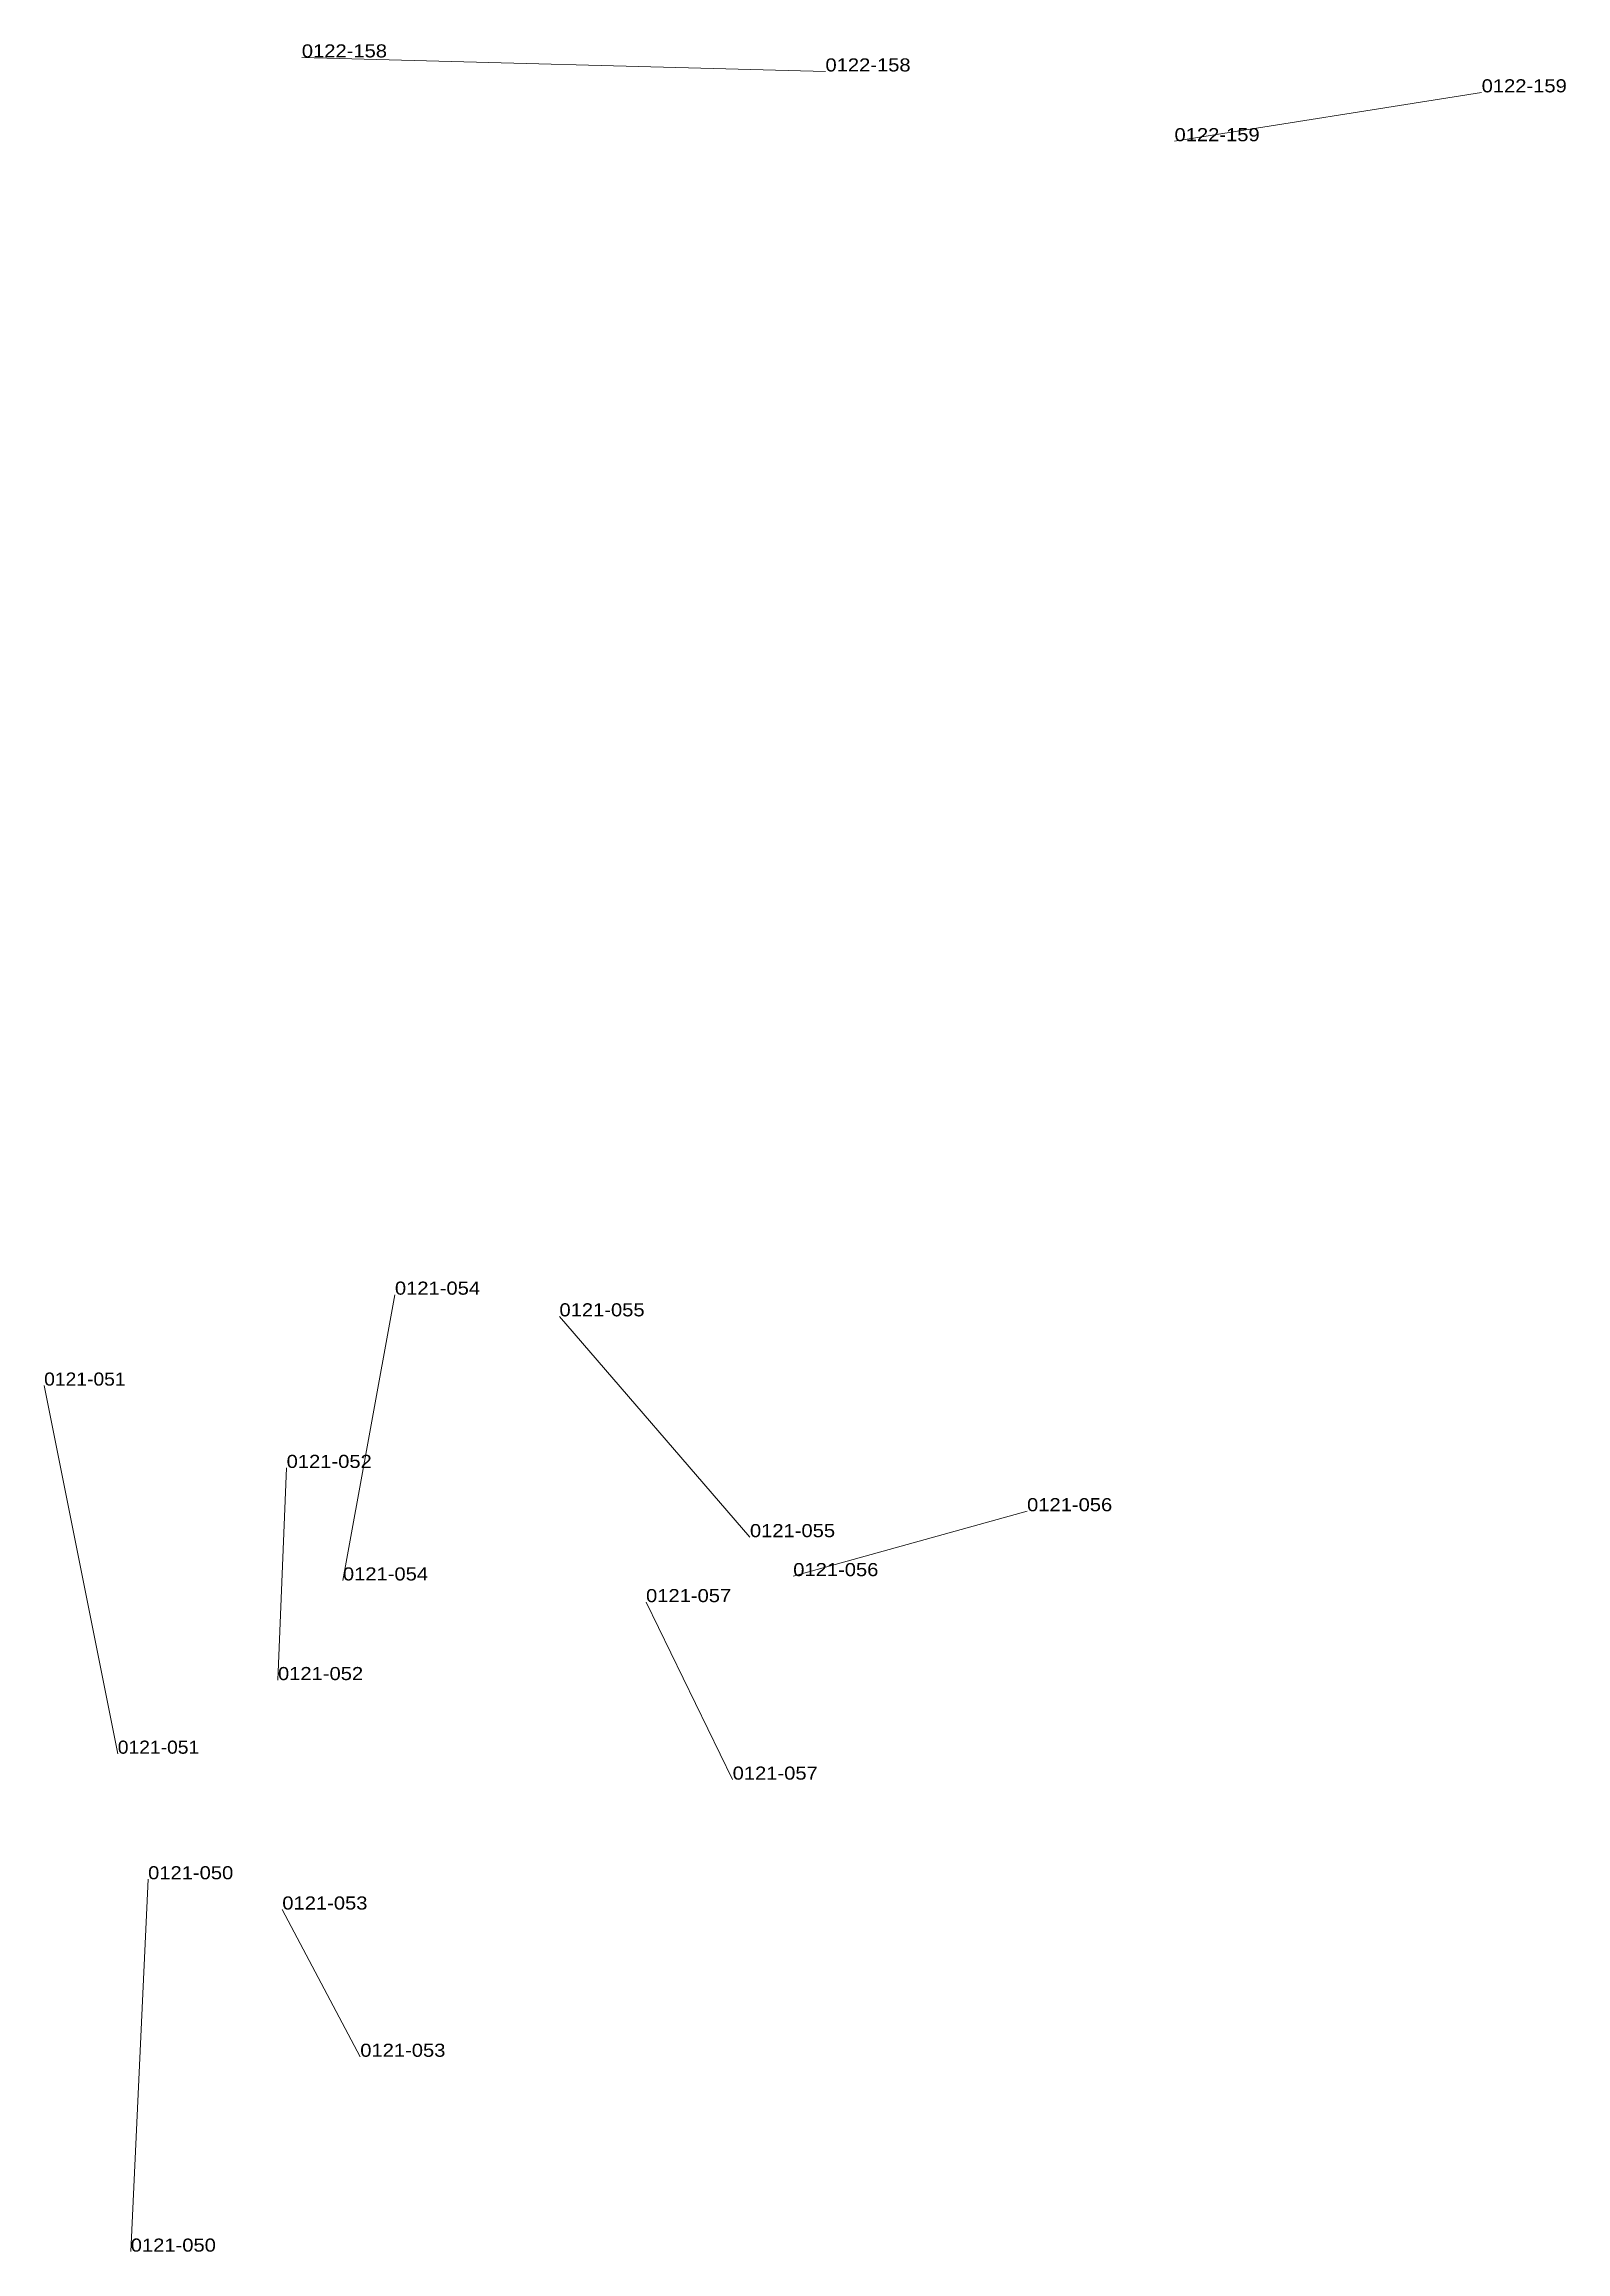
# Model space of a CAD drawing. Header units: metres. Extents: x 571156 to 607184, y 703608 to 727431.
# Drawn here: x 603282.2 to 603514.5, y 713730.1 to 714067.1 of the extents above; entities that cross this region are included whole.
import ezdxf

# ---------------------------------------------------------------- set-up
doc = ezdxf.new("R2010")
doc.units = ezdxf.units.M
doc.header["$LTSCALE"] = 0.8
doc.layers.add('60', color=7, linetype='Continuous', lineweight=13)
doc.layers.add('61', color=7, linetype='Continuous')

msp = doc.modelspace()

# ---------------------------------------------------------------- texts
at = {"layer": '60'}
for s, width, p in [('0122-158', 1.15, (603321.52, 714065.12)), ('0122-159', 1.15, (603501.64, 714059.79)), ('0121-051', 1.1, (603282.18, 713862.35)), ('0121-052', 1.15, (603319.2, 713849.78)), ('0121-056', 1.15, (603432.24, 713843.17)), ('0121-055', 1.15, (603389.93, 713839.21)), ('0121-054', 1.15, (603327.79, 713832.6)), ('0121-057', 1.15, (603387.29, 713802.19)), ('0121-053', 1.15, (603330.44, 713759.88)), ('0121-050', 1.15, (603295.4, 713730.13))]:
    msp.add_text(s, height=2, dxfattribs=dict(at, width=width)).set_placement(p)
at = {"layer": '61'}
for s, width, p in [('0122-158', 1.15, (603401.46, 714062.98)), ('0122-159', 1.15, (603454.75, 714052.33)), ('0121-054', 1.15, (603335.73, 713876.23)), ('0121-055', 1.15, (603360.85, 713872.92)), ('0121-056', 1.15, (603396.54, 713833.26)), ('0121-057', 1.15, (603374.07, 713829.29)), ('0121-052', 1.15, (603317.88, 713817.39)), ('0121-051', 1.1, (603293.42, 713806.15)), ('0121-050', 1.15, (603298.05, 713786.98)), ('0121-053', 1.15, (603318.54, 713782.36))]:
    msp.add_text(s, height=2, dxfattribs=dict(at, width=width)).set_placement(p)

# ---------------------------------------------------------------- linework, layer by layer
at = {"layer": '60'}
for p, q in [((603401.46, 714062.98), (603321.52, 714065.12)), ((603454.75, 714052.33), (603501.64, 714059.79)), ((603335.73, 713876.23), (603327.79, 713832.6)), ((603360.85, 713872.92), (603389.93, 713839.21)), ((603293.42, 713806.15), (603282.18, 713862.35)), ((603317.88, 713817.39), (603319.2, 713849.78)), ((603396.54, 713833.26), (603432.24, 713843.17)), ((603374.07, 713829.29), (603387.29, 713802.19)), ((603298.05, 713786.98), (603295.4, 713730.13)), ((603318.54, 713782.36), (603330.44, 713759.88))]:
    msp.add_line(p, q, dxfattribs=at)

msp.set_redraw_order([(e.dxf.handle, doc.entitydb.next_handle()) for e in msp.query("TEXT MTEXT ATTDEF DIMENSION ARC_DIMENSION")])  # texts and dimensions are drawn at this point

doc.saveas('drawing.dxf')
